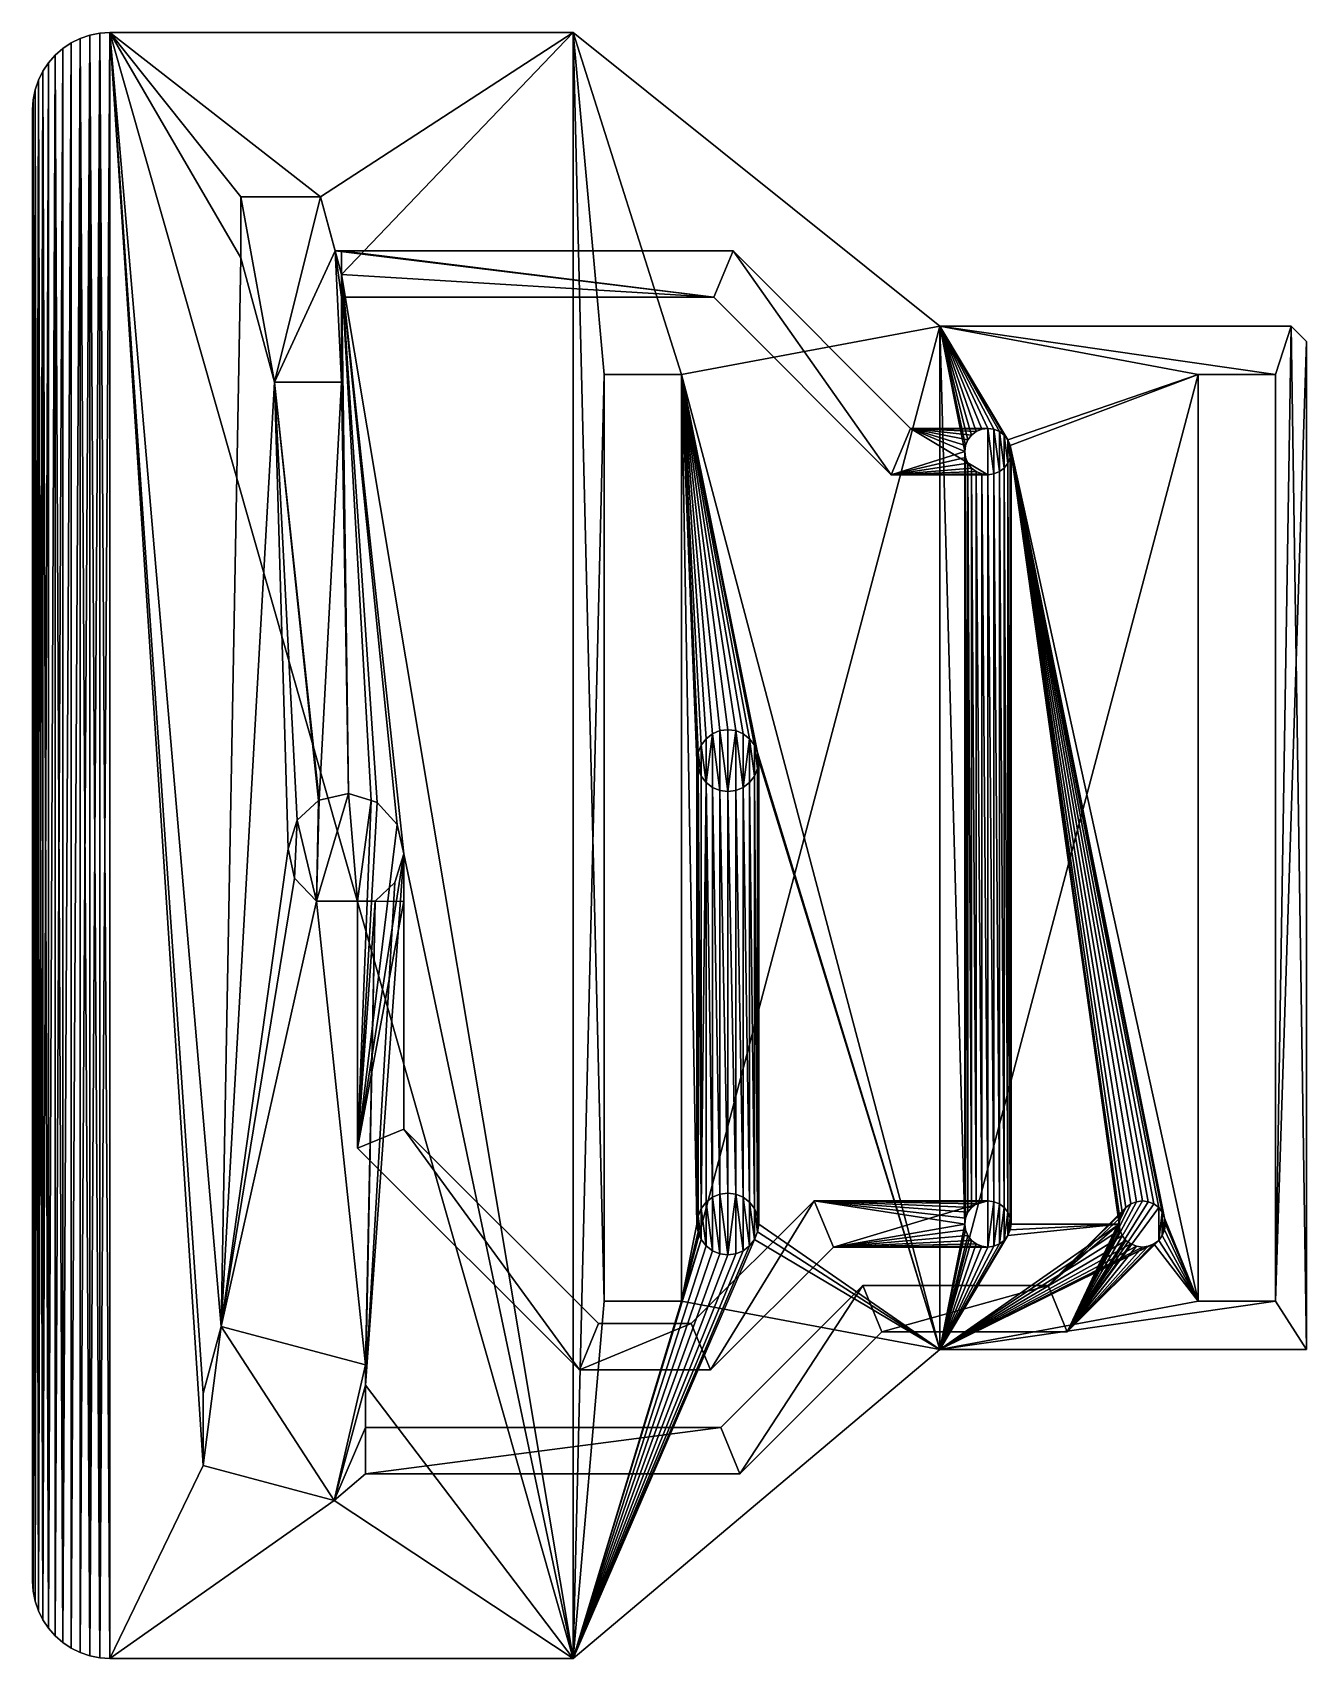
# Model space of a CAD drawing. Extents: x -35 to 47, y -20 to 85.
import ezdxf

# ---------------------------------------------------------------- set-up
doc = ezdxf.new("R2010")
doc.units = 0
doc.header["$MEASUREMENT"] = 0
doc.layers.add('STL2DXF', color=7, linetype='Continuous')

msp = doc.modelspace()

# ---------------------------------------------------------------- linework, layer by layer
at = {"layer": 'STL2DXF'}
for points in [[(-33.04, 84.22), (-33.54, 83.79, 5), (-33.04, 84.22, 5)], [(-33.54, 83.79, 5), (-33.04, 84.22), (-33.54, 83.79)], [(-33.04, -18.97, 5), (-33.04, 84.22, 5), (-33.54, 83.79, 5)], [(-33.04, 84.22), (-33.04, -18.97), (-33.54, -18.54)], [(-33.04, 84.22), (-33.54, -18.54), (-33.54, 83.79)], [(-32.5, 84.58), (-33.04, 84.22, 5), (-32.5, 84.58, 5)], [(-33.04, 84.22, 5), (-32.5, 84.58), (-33.04, 84.22)], [(-32.5, -19.33, 5), (-32.5, 84.58, 5), (-33.04, -18.97, 5)], [(-33.04, -18.97, 5), (-32.5, 84.58, 5), (-33.04, 84.22, 5)], [(-32.5, 84.58), (-32.5, -19.33), (-33.04, -18.97)], [(-32.5, 84.58), (-33.04, -18.97), (-33.04, 84.22)], [(-31.91, 84.87), (-32.5, 84.58, 5), (-31.91, 84.87, 5)], [(-32.5, 84.58, 5), (-31.91, 84.87), (-32.5, 84.58)], [(-31.91, -19.62, 5), (-31.91, 84.87, 5), (-32.5, -19.33, 5)], [(-32.5, -19.33, 5), (-31.91, 84.87, 5), (-32.5, 84.58, 5)], [(-31.91, 84.87), (-31.91, -19.62), (-32.5, -19.33)], [(-31.91, 84.87), (-32.5, -19.33), (-32.5, 84.58)], [(-31.29, 85.08), (-31.91, 84.87, 5), (-31.29, 85.08, 5)], [(-31.91, 84.87, 5), (-31.29, 85.08), (-31.91, 84.87)], [(-31.29, -19.83, 5), (-31.29, 85.08, 5), (-31.91, 84.87, 5)], [(-31.29, 85.08), (-31.29, -19.83), (-31.91, -19.62)], [(-31.29, 85.08), (-31.91, -19.62), (-31.91, 84.87)], [(-31.29, -19.83, 5), (-31.91, 84.87, 5), (-31.91, -19.62, 5)], [(-30.65, 85.21), (-31.29, 85.08, 5), (-30.65, 85.21, 5)], [(-31.29, 85.08, 5), (-30.65, 85.21), (-31.29, 85.08)], [(-30.65, -19.96, 5), (-30.65, 85.21, 5), (-31.29, 85.08, 5)], [(-30.65, 85.21), (-30.65, -19.96), (-31.29, -19.83)], [(-30.65, 85.21), (-31.29, -19.83), (-31.29, 85.08)], [(-30.65, -19.96, 5), (-31.29, 85.08, 5), (-31.29, -19.83, 5)], [(-30, 85.25), (-30.65, 85.21, 5), (-30, 85.25, 5)], [(-30.65, 85.21, 5), (-30, 85.25), (-30.65, 85.21)], [(-30, -20, 5), (-30, 85.25, 5), (-30.65, 85.21, 5)], [(-30, 85.25), (-30, -20), (-30.65, -19.96)], [(-30, 85.25), (-30.65, -19.96), (-30.65, 85.21)], [(-30, -20, 5), (-30.65, 85.21, 5), (-30.65, -19.96, 5)], [(-16.36, 74.61, 5), (0, 85.25, 5), (-30, 85.25, 5)], [(-16.36, 74.61, 5), (-30, 85.25, 5), (-21.51, 74.61, 5)], [(-21.51, 74.61, 5), (-30, 85.25, 5), (-21.51, 70.66, 5)], [(-21.51, 70.66, 5), (-30, 85.25, 5), (-22.8, 1.5, 5)], [(-22.8, 1.5, 5), (-30, 85.25, 5), (-23.96, -2.85, 5)], [(-23.96, -2.85, 5), (-30, 85.25, 5), (-23.96, -7.51, 5)], [(-30, -20, 5), (-23.96, -7.51, 5), (-30, 85.25, 5)], [(0, 85.25, 5), (-30, 85.25), (-30, 85.25, 5)], [(-30, 85.25), (0, 85.25, 5), (0, 85.25)], [(0, 85.25), (0, -20), (-30, 85.25)], [(-30, 85.25), (0, -20), (-30, -20)], [(-15.01, 69.59, 5), (0, 85.25, 5), (-16.36, 74.61, 5)], [(0, -20, 5), (0, 85.25, 5), (-15.01, 69.59, 5)], [(23.73, 66.25, 5), (0, 85.25), (0, 85.25, 5)], [(0, 85.25), (23.73, 66.25, 5), (23.73, 66.25)], [(0, -20, 5), (2, 3.12, 5), (0, 85.25, 5)], [(7, 63.12, 5), (23.73, 66.25, 5), (0, 85.25, 5)], [(7, 63.12, 5), (0, 85.25, 5), (2, 63.12, 5)], [(2, 63.12, 5), (0, 85.25, 5), (2, 3.12, 5)], [(2, 63.12), (0, -20), (0, 85.25)], [(23.73, 66.25), (7, 63.12), (0, 85.25)], [(0, 85.25), (7, 63.12), (2, 63.12)], [(-33.97, 83.29, 5), (-34.33, 82.75), (-34.33, 82.75, 5)], [(-34.33, 82.75), (-33.97, 83.29, 5), (-33.97, 83.29)], [(-33.97, -18.04, 5), (-33.97, 83.29, 5), (-34.33, 82.75, 5)], [(-33.97, 83.29), (-33.97, -18.04), (-34.33, -17.5)], [(-33.97, 83.29), (-34.33, -17.5), (-34.33, 82.75)], [(-33.54, 83.79, 5), (-33.97, 83.29), (-33.97, 83.29, 5)], [(-33.97, 83.29), (-33.54, 83.79, 5), (-33.54, 83.79)], [(-33.54, -18.54, 5), (-33.54, 83.79, 5), (-33.97, -18.04, 5)], [(-33.97, -18.04, 5), (-33.54, 83.79, 5), (-33.97, 83.29, 5)], [(-33.54, 83.79), (-33.54, -18.54), (-33.97, -18.04)], [(-33.54, 83.79), (-33.97, -18.04), (-33.97, 83.29)], [(-33.04, -18.97, 5), (-33.54, 83.79, 5), (-33.54, -18.54, 5)], [(-34.62, 82.16, 5), (-34.83, 81.54), (-34.83, 81.54, 5)], [(-34.83, 81.54), (-34.62, 82.16, 5), (-34.62, 82.16)], [(-34.62, -16.91, 5), (-34.62, 82.16, 5), (-34.83, 81.54, 5)], [(-34.62, 82.16), (-34.62, -16.91), (-34.83, -16.29)], [(-34.62, 82.16), (-34.83, -16.29), (-34.83, 81.54)], [(-34.33, 82.75, 5), (-34.62, 82.16), (-34.62, 82.16, 5)], [(-34.62, 82.16), (-34.33, 82.75, 5), (-34.33, 82.75)], [(-34.33, -17.5, 5), (-34.33, 82.75, 5), (-34.62, 82.16, 5)], [(-34.33, 82.75), (-34.33, -17.5), (-34.62, -16.91)], [(-34.33, 82.75), (-34.62, -16.91), (-34.62, 82.16)], [(-34.33, -17.5, 5), (-34.62, 82.16, 5), (-34.62, -16.91, 5)], [(-33.97, -18.04, 5), (-34.33, 82.75, 5), (-34.33, -17.5, 5)], [(-34.83, 81.54, 5), (-34.96, 80.9), (-34.96, 80.9, 5)], [(-34.96, 80.9), (-34.83, 81.54, 5), (-34.83, 81.54)], [(-34.83, -16.29, 5), (-34.83, 81.54, 5), (-34.96, 80.9, 5)], [(-34.83, 81.54), (-34.83, -16.29), (-34.96, -15.65)], [(-34.83, 81.54), (-34.96, -15.65), (-34.96, 80.9)], [(-34.62, -16.91, 5), (-34.83, 81.54, 5), (-34.83, -16.29, 5)], [(-34.96, 80.9, 5), (-35, 80.25), (-35, 80.25, 5)], [(-35, 80.25), (-34.96, 80.9, 5), (-34.96, 80.9)], [(-34.96, -15.65, 5), (-34.96, 80.9, 5), (-35, -15, 5)], [(-35, -15, 5), (-34.96, 80.9, 5), (-35, 80.25, 5)], [(-34.96, 80.9), (-34.96, -15.65), (-35, -15)], [(-34.96, 80.9), (-35, -15), (-35, 80.25)], [(-35, 80.25, 5), (-35, -15), (-35, -15, 5)], [(-35, -15), (-35, 80.25, 5), (-35, 80.25)], [(-34.83, -16.29, 5), (-34.96, 80.9, 5), (-34.96, -15.65, 5)], [(-21.51, 74.61, 1), (-16.36, 74.61, 5), (-21.51, 74.61, 5)], [(-16.36, 74.61, 5), (-21.51, 74.61, 1), (-16.36, 74.61, 1)], [(-19.35, 62.61, 1), (-16.36, 74.61, 1), (-21.51, 74.61, 1)], [(-19.35, 62.61, 1), (-21.51, 74.61, 1), (-21.51, 70.66, 1)], [(-21.51, 74.61, 1), (-21.51, 70.66, 5), (-21.51, 70.66, 1)], [(-21.51, 70.66, 5), (-21.51, 74.61, 1), (-21.51, 74.61, 5)], [(-19.35, 62.61, 1), (-15.42, 71.11, 1), (-16.36, 74.61, 1)], [(-16.36, 74.61, 5), (-15.01, 69.59, 4), (-15.01, 69.59, 5)], [(-15.01, 69.59, 4), (-16.36, 74.61, 5), (-15.42, 71.11, 4)], [(-15.42, 71.11, 4), (-16.36, 74.61, 5), (-15.42, 71.11, 1)], [(-15.42, 71.11, 1), (-16.36, 74.61, 5), (-16.36, 74.61, 1)], [(-22.8, 1.5, 5), (-19.35, 62.61, 5), (-21.51, 70.66, 5)], [(-21.51, 70.66, 1), (-19.35, 62.61, 5), (-19.35, 62.61, 1)], [(-19.35, 62.61, 5), (-21.51, 70.66, 1), (-21.51, 70.66, 5)], [(-15.01, 62.61, 1), (-15.42, 71.11, 1), (-19.35, 62.61, 1)], [(-15.01, 71.11, 4), (-15.01, 69.59, 4), (-15.42, 71.11, 4)], [(9.1, 68.11, 1), (10.34, 71.11, 1), (-15.42, 71.11, 1)], [(9.1, 68.11, 1), (-15.42, 71.11, 1), (-15.01, 68.11, 1)], [(-15.01, 68.11, 1), (-15.42, 71.11, 1), (-15.01, 62.61, 1)], [(-15.42, 71.11, 4), (10.34, 71.11, 4), (-15.01, 71.11, 4)], [(10.34, 71.11, 4), (-15.42, 71.11, 4), (10.34, 71.11, 1)], [(10.34, 71.11, 1), (-15.42, 71.11, 4), (-15.42, 71.11, 1)], [(10.34, 71.11, 4), (9.1, 68.11, 4), (-15.01, 71.11, 4)], [(-15.01, 71.11, 4), (9.1, 68.11, 4), (-15.01, 69.59, 4)], [(10.34, 71.11, 4), (20.58, 56.62, 4), (9.1, 68.11, 4)], [(20.58, 56.62, 1), (10.34, 71.11, 1), (9.1, 68.11, 1)], [(10.34, 71.11, 4), (21.83, 59.62, 1), (21.83, 59.62, 4)], [(21.83, 59.62, 1), (10.34, 71.11, 4), (10.34, 71.11, 1)], [(21.83, 59.62, 4), (20.58, 56.62, 4), (10.34, 71.11, 4)], [(20.58, 56.62, 1), (21.83, 59.62, 1), (10.34, 71.11, 1)], [(-15.01, 69.59, 5), (-15.01, 62.61, 1), (-15.01, 62.61, 5)], [(-15.01, 62.61, 1), (-15.01, 69.59, 5), (-15.01, 68.11, 4)], [(-15.01, 68.11, 4), (-15.01, 69.59, 5), (-15.01, 69.59, 4)], [(-15.01, 62.61, 5), (-14.55, 35.99, 5), (-15.01, 69.59, 5)], [(0, -20, 5), (-15.01, 69.59, 5), (-10.96, 32.08, 5)], [(-10.96, 32.08, 5), (-15.01, 69.59, 5), (-11.39, 33.98, 5)], [(-11.39, 33.98, 5), (-15.01, 69.59, 5), (-12.7, 35.41, 5)], [(-12.7, 35.41, 5), (-15.01, 69.59, 5), (-13.09, 35.53, 5)], [(-13.09, 35.53, 5), (-15.01, 69.59, 5), (-14.55, 35.99, 5)], [(-15.01, 68.11, 4), (-15.01, 69.59, 4), (9.1, 68.11, 4)], [(-15.01, 68.11, 1), (-15.01, 62.61, 1), (-15.01, 68.11, 4)], [(9.1, 68.11, 1), (-15.01, 68.11, 4), (9.1, 68.11, 4)], [(-15.01, 68.11, 4), (9.1, 68.11, 1), (-15.01, 68.11, 1)], [(9.1, 68.11, 1), (20.58, 56.62, 4), (20.58, 56.62, 1)], [(20.58, 56.62, 4), (9.1, 68.11, 1), (9.1, 68.11, 4)], [(23.73, 0, 5), (23.73, 66.25, 5), (7, 63.12, 5)], [(23.73, 66.25), (23.73, 0), (7, 3.12)], [(7, 63.12), (23.73, 66.25), (7, 3.12)], [(46.45, 66.25), (23.73, 66.25, 5), (46.45, 66.25, 5)], [(23.73, 66.25, 5), (46.45, 66.25), (23.73, 66.25)], [(23.73, 0, 5), (25.33, 8.12, 5), (23.73, 66.25, 5)], [(45.45, 63.12, 5), (46.45, 66.25, 5), (23.73, 66.25, 5)], [(45.45, 63.12, 5), (23.73, 66.25, 5), (40.45, 63.12, 5)], [(40.45, 63.12, 5), (23.73, 66.25, 5), (28.12, 58.88, 5)], [(28.12, 58.88, 5), (23.73, 66.25, 5), (27.89, 59.19, 5)], [(27.89, 59.19, 5), (23.73, 66.25, 5), (27.58, 59.42, 5)], [(27.58, 59.42, 5), (23.73, 66.25, 5), (27.21, 59.57, 5)], [(27.21, 59.57, 5), (23.73, 66.25, 5), (26.83, 59.62, 5)], [(26.83, 59.62, 5), (23.73, 66.25, 5), (26.44, 59.57, 5)], [(26.44, 59.57, 5), (23.73, 66.25, 5), (26.08, 59.42, 5)], [(26.08, 59.42, 5), (23.73, 66.25, 5), (25.76, 59.19, 5)], [(25.76, 59.19, 5), (23.73, 66.25, 5), (25.53, 58.88, 5)], [(25.53, 58.88, 5), (23.73, 66.25, 5), (25.38, 58.51, 5)], [(25.38, 58.51, 5), (23.73, 66.25, 5), (25.33, 58.12, 5)], [(25.33, 58.12, 5), (23.73, 66.25, 5), (25.33, 8.12, 5)], [(46.45, 66.25), (45.45, 63.12), (23.73, 66.25)], [(23.73, 66.25), (45.45, 63.12), (40.45, 63.12)], [(23.73, 66.25), (40.45, 63.12), (23.73, 0)], [(47.45, 0, 5), (46.45, 66.25, 5), (45.45, 3.12, 5)], [(46.45, 66.25, 5), (45.45, 63.12, 5), (45.45, 3.12, 5)], [(45.45, 63.12), (46.45, 66.25), (45.45, 3.12)], [(47.45, 65.25), (45.45, 3.12), (46.45, 66.25)], [(47.45, 65.25), (46.45, 66.25, 5), (47.45, 65.25, 5)], [(46.45, 66.25, 5), (47.45, 65.25), (46.45, 66.25)], [(46.45, 66.25, 5), (47.45, 0, 5), (47.45, 65.25, 5)], [(47.45, 0), (45.45, 3.12), (47.45, 65.25)], [(47.45, 65.25), (47.45, 0, 5), (47.45, 0)], [(47.45, 0, 5), (47.45, 65.25), (47.45, 65.25, 5)], [(-22.8, 1.5, 5), (-18.46, 32.41, 5), (-19.35, 62.61, 5)], [(-16.45, 35.57, 5), (-15.01, 62.61, 5), (-19.35, 62.61, 5)], [(-16.45, 35.57, 5), (-19.35, 62.61, 5), (-16.5, 35.53, 5)], [(-16.5, 35.53, 5), (-19.35, 62.61, 5), (-17.88, 34.26, 5)], [(-17.88, 34.26, 5), (-19.35, 62.61, 5), (-18.46, 32.41, 5)], [(-15.01, 62.61, 1), (-19.35, 62.61, 5), (-15.01, 62.61, 5)], [(-19.35, 62.61, 5), (-15.01, 62.61, 1), (-19.35, 62.61, 1)], [(-14.55, 35.99, 5), (-15.01, 62.61, 5), (-16.45, 35.57, 5)], [(2, 3.12), (0, -20), (2, 63.12)], [(2, 3.12), (2, 63.12, 5), (2, 3.12, 5)], [(2, 63.12, 5), (2, 3.12), (2, 63.12)], [(2, 63.12), (7, 63.12, 5), (2, 63.12, 5)], [(7, 63.12, 5), (2, 63.12), (7, 63.12)], [(7, 63.12, 5), (7, 3.12), (7, 3.12, 5)], [(7, 3.12), (7, 63.12, 5), (7, 63.12)], [(7, 3.12, 5), (8, 8.12, 5), (7, 63.12, 5)], [(23.73, 0, 5), (7, 63.12, 5), (11.93, 38.64, 5)], [(11.93, 38.64, 5), (7, 63.12, 5), (11.73, 39.12, 5)], [(11.73, 39.12, 5), (7, 63.12, 5), (11.41, 39.54, 5)], [(11.41, 39.54, 5), (7, 63.12, 5), (11, 39.86, 5)], [(11, 39.86, 5), (7, 63.12, 5), (10.52, 40.06, 5)], [(10.52, 40.06, 5), (7, 63.12, 5), (10, 40.12, 5)], [(10, 40.12, 5), (7, 63.12, 5), (9.48, 40.06, 5)], [(9.48, 40.06, 5), (7, 63.12, 5), (9, 39.86, 5)], [(9, 39.86, 5), (7, 63.12, 5), (8.59, 39.54, 5)], [(8.59, 39.54, 5), (7, 63.12, 5), (8.27, 39.12, 5)], [(8.27, 39.12, 5), (7, 63.12, 5), (8.07, 38.64, 5)], [(8.07, 38.64, 5), (7, 63.12, 5), (8, 38.12, 5)], [(8, 38.12, 5), (7, 63.12, 5), (8, 8.12, 5)], [(40.45, 3.12), (23.73, 0), (40.45, 63.12)], [(40.45, 63.12, 5), (28.12, 58.88, 5), (28.27, 58.51, 5)], [(40.45, 63.12, 5), (28.27, 58.51, 5), (40.45, 3.12, 5)], [(40.45, 3.12), (40.45, 63.12, 5), (40.45, 3.12, 5)], [(40.45, 63.12, 5), (40.45, 3.12), (40.45, 63.12)], [(40.45, 63.12), (45.45, 63.12, 5), (40.45, 63.12, 5)], [(45.45, 63.12, 5), (40.45, 63.12), (45.45, 63.12)], [(45.45, 63.12, 5), (45.45, 3.12), (45.45, 3.12, 5)], [(45.45, 3.12), (45.45, 63.12, 5), (45.45, 63.12)], [(25.33, 58.12, 4), (20.58, 56.62, 4), (21.83, 59.62, 4)], [(26.83, 56.62, 1), (21.83, 59.62, 1), (20.58, 56.62, 1)], [(21.83, 59.62, 4), (26.83, 59.62, 1), (26.83, 59.62, 4)], [(26.83, 59.62, 1), (21.83, 59.62, 4), (21.83, 59.62, 1)], [(26.44, 59.57, 4), (21.83, 59.62, 4), (26.83, 59.62, 4)], [(21.83, 59.62, 4), (26.44, 59.57, 4), (26.08, 59.42, 4)], [(21.83, 59.62, 4), (26.08, 59.42, 4), (25.76, 59.19, 4)], [(21.83, 59.62, 4), (25.76, 59.19, 4), (25.53, 58.88, 4)], [(21.83, 59.62, 4), (25.53, 58.88, 4), (25.38, 58.51, 4)], [(21.83, 59.62, 4), (25.38, 58.51, 4), (25.33, 58.12, 4)], [(26.83, 56.62, 1), (26.83, 59.62, 1), (21.83, 59.62, 1)], [(25.76, 59.19, 4), (25.53, 58.88, 5), (25.53, 58.88, 4)], [(25.53, 58.88, 5), (25.76, 59.19, 4), (25.76, 59.19, 5)], [(25.76, 59.19, 4), (26.08, 59.42, 5), (25.76, 59.19, 5)], [(26.08, 59.42, 5), (25.76, 59.19, 4), (26.08, 59.42, 4)], [(26.08, 59.42, 4), (26.44, 59.57, 5), (26.08, 59.42, 5)], [(26.44, 59.57, 5), (26.08, 59.42, 4), (26.44, 59.57, 4)], [(26.44, 59.57, 4), (26.83, 59.62, 5), (26.44, 59.57, 5)], [(26.83, 59.62, 5), (26.44, 59.57, 4), (26.83, 59.62, 4)], [(26.83, 59.62, 4), (27.21, 59.57, 5), (26.83, 59.62, 5)], [(27.21, 59.57, 5), (26.83, 59.62, 4), (27.21, 59.57, 1)], [(27.21, 59.57, 1), (26.83, 59.62, 4), (26.83, 59.62, 1)], [(27.21, 56.68, 1), (27.21, 59.57, 1), (26.83, 59.62, 1)], [(27.21, 56.68, 1), (26.83, 59.62, 1), (26.83, 56.62, 1)], [(27.21, 59.57, 1), (27.58, 59.42, 5), (27.21, 59.57, 5)], [(27.58, 59.42, 5), (27.21, 59.57, 1), (27.58, 59.42, 1)], [(27.58, 56.83, 1), (27.58, 59.42, 1), (27.21, 59.57, 1)], [(27.58, 56.83, 1), (27.21, 59.57, 1), (27.21, 56.68, 1)], [(27.58, 59.42, 1), (27.89, 59.19, 5), (27.58, 59.42, 5)], [(27.89, 59.19, 5), (27.58, 59.42, 1), (27.89, 59.19, 1)], [(27.89, 57.06, 1), (27.89, 59.19, 1), (27.58, 59.42, 1)], [(27.89, 57.06, 1), (27.58, 59.42, 1), (27.58, 56.83, 1)], [(27.89, 59.19, 5), (28.12, 58.88, 1), (28.12, 58.88, 5)], [(28.12, 58.88, 1), (27.89, 59.19, 5), (27.89, 59.19, 1)], [(28.12, 57.38, 1), (28.12, 58.88, 1), (27.89, 59.19, 1)], [(28.12, 57.38, 1), (27.89, 59.19, 1), (27.89, 57.06, 1)], [(25.38, 57.74, 4), (20.58, 56.62, 4), (25.33, 58.12, 4)], [(25.38, 58.51, 4), (25.33, 58.12, 5), (25.33, 58.12, 4)], [(25.33, 58.12, 5), (25.38, 58.51, 4), (25.38, 58.51, 5)], [(25.33, 58.12, 4), (25.38, 57.74, 5), (25.38, 57.74, 4)], [(25.38, 57.74, 5), (25.33, 58.12, 4), (25.33, 58.12, 5)], [(25.38, 8.51, 5), (25.38, 57.74, 5), (25.33, 58.12, 5)], [(25.38, 8.51, 5), (25.33, 58.12, 5), (25.33, 8.12, 5)], [(25.53, 58.88, 4), (25.38, 58.51, 5), (25.38, 58.51, 4)], [(25.38, 58.51, 5), (25.53, 58.88, 4), (25.53, 58.88, 5)], [(28.12, 58.88, 5), (28.27, 58.51, 1), (28.27, 58.51, 5)], [(28.27, 58.51, 1), (28.12, 58.88, 5), (28.12, 58.88, 1)], [(28.27, 57.74, 1), (28.27, 58.51, 1), (28.12, 58.88, 1)], [(28.27, 57.74, 1), (28.12, 58.88, 1), (28.12, 57.38, 1)], [(28.27, 58.51, 5), (28.33, 58.12, 1), (28.33, 58.12, 5)], [(28.33, 58.12, 1), (28.27, 58.51, 5), (28.27, 58.51, 1)], [(40.45, 3.12, 5), (28.27, 58.51, 5), (38.27, 8.51, 5)], [(38.27, 8.51, 5), (28.27, 58.51, 5), (38.12, 8.88, 5)], [(38.12, 8.88, 5), (28.27, 58.51, 5), (37.89, 9.19, 5)], [(37.89, 9.19, 5), (28.27, 58.51, 5), (37.58, 9.42, 5)], [(37.58, 9.42, 5), (28.27, 58.51, 5), (37.21, 9.57, 5)], [(37.21, 9.57, 5), (28.27, 58.51, 5), (36.83, 9.62, 5)], [(36.83, 9.62, 5), (28.27, 58.51, 5), (36.44, 9.57, 5)], [(36.44, 9.57, 5), (28.27, 58.51, 5), (36.08, 9.42, 5)], [(36.08, 9.42, 5), (28.27, 58.51, 5), (35.76, 9.19, 5)], [(35.76, 9.19, 5), (28.27, 58.51, 5), (35.53, 8.88, 5)], [(35.53, 8.88, 5), (28.27, 58.51, 5), (35.38, 8.51, 5)], [(35.38, 8.51, 5), (28.27, 58.51, 5), (35.33, 8.12, 5)], [(35.33, 8.12, 5), (28.27, 58.51, 5), (28.33, 58.12, 5)], [(28.27, 58.51, 1), (28.27, 57.74, 1), (28.33, 58.12, 1)], [(28.33, 58.12, 5), (28.27, 57.74, 1), (28.27, 57.74, 5)], [(28.27, 57.74, 1), (28.33, 58.12, 5), (28.33, 58.12, 1)], [(28.27, 57.74, 5), (28.33, 8.12, 5), (28.33, 58.12, 5)], [(28.33, 8.12, 5), (35.33, 8.12, 5), (28.33, 58.12, 5)], [(25.53, 57.38, 4), (20.58, 56.62, 4), (25.38, 57.74, 4)], [(25.76, 57.06, 4), (20.58, 56.62, 4), (25.53, 57.38, 4)], [(26.08, 56.83, 4), (20.58, 56.62, 4), (25.76, 57.06, 4)], [(25.38, 57.74, 4), (25.53, 57.38, 5), (25.53, 57.38, 4)], [(25.53, 57.38, 5), (25.38, 57.74, 4), (25.38, 57.74, 5)], [(25.53, 8.88, 5), (25.53, 57.38, 5), (25.38, 57.74, 5)], [(25.53, 8.88, 5), (25.38, 57.74, 5), (25.38, 8.51, 5)], [(25.53, 57.38, 4), (25.76, 57.06, 5), (25.76, 57.06, 4)], [(25.76, 57.06, 5), (25.53, 57.38, 4), (25.53, 57.38, 5)], [(25.76, 9.19, 5), (25.76, 57.06, 5), (25.53, 57.38, 5)], [(25.76, 9.19, 5), (25.53, 57.38, 5), (25.53, 8.88, 5)], [(26.08, 56.83, 4), (25.76, 57.06, 5), (26.08, 56.83, 5)], [(25.76, 57.06, 5), (26.08, 56.83, 4), (25.76, 57.06, 4)], [(26.08, 9.42, 5), (26.08, 56.83, 5), (25.76, 57.06, 5)], [(26.08, 9.42, 5), (25.76, 57.06, 5), (25.76, 9.19, 5)], [(27.89, 57.06, 1), (27.58, 56.83, 5), (27.89, 57.06, 5)], [(27.58, 56.83, 5), (27.89, 57.06, 1), (27.58, 56.83, 1)], [(27.89, 9.19, 5), (27.89, 57.06, 5), (27.58, 56.83, 5)], [(28.12, 57.38, 5), (27.89, 57.06, 1), (27.89, 57.06, 5)], [(27.89, 57.06, 1), (28.12, 57.38, 5), (28.12, 57.38, 1)], [(28.12, 8.88, 5), (28.12, 57.38, 5), (27.89, 57.06, 5)], [(28.12, 8.88, 5), (27.89, 57.06, 5), (27.89, 9.19, 5)], [(28.27, 57.74, 5), (28.12, 57.38, 1), (28.12, 57.38, 5)], [(28.12, 57.38, 1), (28.27, 57.74, 5), (28.27, 57.74, 1)], [(28.27, 8.51, 5), (28.27, 57.74, 5), (28.12, 57.38, 5)], [(28.27, 8.51, 5), (28.12, 57.38, 5), (28.12, 8.88, 5)], [(28.33, 8.12, 5), (28.27, 57.74, 5), (28.27, 8.51, 5)], [(26.44, 56.68, 4), (20.58, 56.62, 4), (26.08, 56.83, 4)], [(20.58, 56.62, 4), (26.44, 56.68, 4), (26.83, 56.62, 4)], [(26.83, 56.62, 1), (20.58, 56.62, 4), (26.83, 56.62, 4)], [(20.58, 56.62, 4), (26.83, 56.62, 1), (20.58, 56.62, 1)], [(26.44, 56.68, 4), (26.08, 56.83, 5), (26.44, 56.68, 5)], [(26.08, 56.83, 5), (26.44, 56.68, 4), (26.08, 56.83, 4)], [(26.44, 9.57, 5), (26.44, 56.68, 5), (26.08, 56.83, 5)], [(26.44, 9.57, 5), (26.08, 56.83, 5), (26.08, 9.42, 5)], [(26.83, 56.62, 4), (26.44, 56.68, 5), (26.83, 56.62, 5)], [(26.44, 56.68, 5), (26.83, 56.62, 4), (26.44, 56.68, 4)], [(26.83, 9.62, 5), (26.83, 56.62, 5), (26.44, 56.68, 5)], [(26.83, 9.62, 5), (26.44, 56.68, 5), (26.44, 9.57, 5)], [(27.21, 56.68, 1), (26.83, 56.62, 5), (27.21, 56.68, 5)], [(26.83, 56.62, 5), (27.21, 56.68, 1), (26.83, 56.62, 4)], [(26.83, 56.62, 4), (27.21, 56.68, 1), (26.83, 56.62, 1)], [(27.21, 9.57, 5), (27.21, 56.68, 5), (26.83, 56.62, 5)], [(27.21, 9.57, 5), (26.83, 56.62, 5), (26.83, 9.62, 5)], [(27.58, 56.83, 1), (27.21, 56.68, 5), (27.58, 56.83, 5)], [(27.21, 56.68, 5), (27.58, 56.83, 1), (27.21, 56.68, 1)], [(27.58, 9.42, 5), (27.58, 56.83, 5), (27.21, 56.68, 5)], [(27.58, 9.42, 5), (27.21, 56.68, 5), (27.21, 9.57, 5)], [(27.89, 9.19, 5), (27.58, 56.83, 5), (27.58, 9.42, 5)], [(9.48, 36.19, 3), (9.48, 40.06, 3), (9, 39.86, 3)], [(9, 39.86, 3), (9.48, 40.06, 5), (9, 39.86, 5)], [(9.48, 40.06, 5), (9, 39.86, 3), (9.48, 40.06, 3)], [(10, 36.12, 3), (10, 40.12, 3), (9.48, 40.06, 3)], [(9.48, 40.06, 3), (10, 40.12, 5), (9.48, 40.06, 5)], [(10, 40.12, 5), (9.48, 40.06, 3), (10, 40.12, 3)], [(10, 36.12, 3), (9.48, 40.06, 3), (9.48, 36.19, 3)], [(10, 36.12, 3), (10.52, 40.06, 3), (10, 40.12, 3)], [(10, 40.12, 3), (10.52, 40.06, 5), (10, 40.12, 5)], [(10.52, 40.06, 5), (10, 40.12, 3), (10.52, 40.06, 3)], [(10.52, 36.19, 3), (10.52, 40.06, 3), (10, 36.12, 3)], [(11, 36.39, 3), (11, 39.86, 3), (10.52, 40.06, 3)], [(11, 36.39, 3), (10.52, 40.06, 3), (10.52, 36.19, 3)], [(10.52, 40.06, 3), (11, 39.86, 5), (10.52, 40.06, 5)], [(11, 39.86, 5), (10.52, 40.06, 3), (11, 39.86, 3)], [(8.27, 37.12, 3), (8.27, 39.12, 3), (8.07, 38.64, 3)], [(8.27, 39.12, 3), (8.07, 38.64, 5), (8.07, 38.64, 3)], [(8.07, 38.64, 5), (8.27, 39.12, 3), (8.27, 39.12, 5)], [(8.59, 36.71, 3), (8.59, 39.54, 3), (8.27, 39.12, 3)], [(8.59, 39.54, 3), (8.27, 39.12, 5), (8.27, 39.12, 3)], [(8.27, 39.12, 5), (8.59, 39.54, 3), (8.59, 39.54, 5)], [(8.59, 36.71, 3), (8.27, 39.12, 3), (8.27, 37.12, 3)], [(9, 36.39, 3), (9, 39.86, 3), (8.59, 36.71, 3)], [(8.59, 36.71, 3), (9, 39.86, 3), (8.59, 39.54, 3)], [(8.59, 39.54, 3), (9, 39.86, 5), (8.59, 39.54, 5)], [(9, 39.86, 5), (8.59, 39.54, 3), (9, 39.86, 3)], [(9.48, 36.19, 3), (9, 39.86, 3), (9, 36.39, 3)], [(11, 36.39, 3), (11.41, 39.54, 3), (11, 39.86, 3)], [(11, 39.86, 3), (11.41, 39.54, 5), (11, 39.86, 5)], [(11.41, 39.54, 5), (11, 39.86, 3), (11.41, 39.54, 3)], [(11.41, 36.71, 3), (11.41, 39.54, 3), (11, 36.39, 3)], [(11.73, 37.12, 3), (11.73, 39.12, 3), (11.41, 39.54, 3)], [(11.73, 37.12, 3), (11.41, 39.54, 3), (11.41, 36.71, 3)], [(11.41, 39.54, 5), (11.73, 39.12, 3), (11.73, 39.12, 5)], [(11.73, 39.12, 3), (11.41, 39.54, 5), (11.41, 39.54, 3)], [(11.93, 37.61, 3), (11.93, 38.64, 3), (11.73, 39.12, 3)], [(11.93, 37.61, 3), (11.73, 39.12, 3), (11.73, 37.12, 3)], [(11.73, 39.12, 5), (11.93, 38.64, 3), (11.93, 38.64, 5)], [(11.93, 38.64, 3), (11.73, 39.12, 5), (11.73, 39.12, 3)], [(8.07, 37.61, 3), (8.07, 38.64, 3), (8, 38.12, 3)], [(8.07, 38.64, 3), (8, 38.12, 5), (8, 38.12, 3)], [(8, 38.12, 5), (8.07, 38.64, 3), (8.07, 38.64, 5)], [(8, 38.12, 3), (8.07, 37.61, 5), (8.07, 37.61, 3)], [(8.07, 37.61, 5), (8, 38.12, 3), (8, 38.12, 5)], [(8.07, 8.64, 5), (8.07, 37.61, 5), (8, 38.12, 5)], [(8.07, 8.64, 5), (8, 38.12, 5), (8, 8.12, 5)], [(8.27, 37.12, 3), (8.07, 38.64, 3), (8.07, 37.61, 3)], [(11.93, 38.64, 3), (11.93, 37.61, 3), (12, 38.12, 3)], [(11.93, 38.64, 5), (12, 38.12, 3), (12, 38.12, 5)], [(12, 38.12, 3), (11.93, 38.64, 5), (11.93, 38.64, 3)], [(23.73, 0, 5), (11.93, 38.64, 5), (12, 38.12, 5)], [(12, 38.12, 5), (11.93, 37.61, 3), (11.93, 37.61, 5)], [(11.93, 37.61, 3), (12, 38.12, 5), (12, 38.12, 3)], [(11.93, 37.61, 5), (12, 8.12, 5), (12, 38.12, 5)], [(12, 8.12, 5), (23.73, 0, 5), (12, 38.12, 5)], [(8.07, 37.61, 3), (8.27, 37.12, 5), (8.27, 37.12, 3)], [(8.27, 37.12, 5), (8.07, 37.61, 3), (8.07, 37.61, 5)], [(8.27, 9.12, 5), (8.27, 37.12, 5), (8.07, 37.61, 5)], [(8.27, 9.12, 5), (8.07, 37.61, 5), (8.07, 8.64, 5)], [(8.27, 37.12, 3), (8.59, 36.71, 5), (8.59, 36.71, 3)], [(8.59, 36.71, 5), (8.27, 37.12, 3), (8.27, 37.12, 5)], [(8.27, 9.12, 5), (8.59, 36.71, 5), (8.27, 37.12, 5)], [(11.73, 37.12, 5), (11.41, 36.71, 3), (11.41, 36.71, 5)], [(11.41, 36.71, 3), (11.73, 37.12, 5), (11.73, 37.12, 3)], [(11.73, 9.12, 5), (11.73, 37.12, 5), (11.41, 36.71, 5)], [(11.93, 37.61, 5), (11.73, 37.12, 3), (11.73, 37.12, 5)], [(11.73, 37.12, 3), (11.93, 37.61, 5), (11.93, 37.61, 3)], [(11.93, 8.64, 5), (11.93, 37.61, 5), (11.73, 37.12, 5)], [(11.93, 8.64, 5), (11.73, 37.12, 5), (11.73, 9.12, 5)], [(12, 8.12, 5), (11.93, 37.61, 5), (11.93, 8.64, 5)], [(-14.55, 35.99, 1), (-13.96, 29.03, 1), (-16.62, 29.03, 1)], [(-14.55, 35.99, 1), (-16.62, 29.03, 1), (-16.45, 35.57, 1)], [(-16.45, 35.57, 1), (-14.55, 35.99, 5), (-16.45, 35.57, 5)], [(-14.55, 35.99, 5), (-16.45, 35.57, 1), (-14.55, 35.99, 1)], [(-14.55, 35.99, 1), (-13.09, 35.53, 5), (-14.55, 35.99, 5)], [(-13.09, 35.53, 5), (-14.55, 35.99, 1), (-13.09, 35.53, 1)], [(-13.09, 35.53, 1), (-13.96, 29.03, 1), (-14.55, 35.99, 1)], [(8.59, 9.54, 5), (8.59, 36.71, 5), (8.27, 9.12, 5)], [(9, 36.39, 3), (8.59, 36.71, 5), (9, 36.39, 5)], [(8.59, 36.71, 5), (9, 36.39, 3), (8.59, 36.71, 3)], [(9, 9.86, 5), (9, 36.39, 5), (8.59, 36.71, 5)], [(9, 9.86, 5), (8.59, 36.71, 5), (8.59, 9.54, 5)], [(9.48, 36.19, 3), (9, 36.39, 5), (9.48, 36.19, 5)], [(9, 36.39, 5), (9.48, 36.19, 3), (9, 36.39, 3)], [(9.48, 10.06, 5), (9.48, 36.19, 5), (9, 36.39, 5)], [(9.48, 10.06, 5), (9, 36.39, 5), (9, 9.86, 5)], [(10, 36.12, 3), (9.48, 36.19, 5), (10, 36.12, 5)], [(9.48, 36.19, 5), (10, 36.12, 3), (9.48, 36.19, 3)], [(10, 10.12, 5), (10, 36.12, 5), (9.48, 36.19, 5)], [(10, 10.12, 5), (9.48, 36.19, 5), (9.48, 10.06, 5)], [(10.52, 36.19, 3), (10, 36.12, 5), (10.52, 36.19, 5)], [(10, 36.12, 5), (10.52, 36.19, 3), (10, 36.12, 3)], [(10.52, 10.06, 5), (10.52, 36.19, 5), (10, 36.12, 5)], [(10.52, 10.06, 5), (10, 36.12, 5), (10, 10.12, 5)], [(11, 36.39, 3), (10.52, 36.19, 5), (11, 36.39, 5)], [(10.52, 36.19, 5), (11, 36.39, 3), (10.52, 36.19, 3)], [(11, 9.86, 5), (11, 36.39, 5), (10.52, 36.19, 5)], [(11, 9.86, 5), (10.52, 36.19, 5), (10.52, 10.06, 5)], [(11.41, 36.71, 3), (11, 36.39, 5), (11.41, 36.71, 5)], [(11, 36.39, 5), (11.41, 36.71, 3), (11, 36.39, 3)], [(11.41, 9.54, 5), (11.41, 36.71, 5), (11, 36.39, 5)], [(11.41, 9.54, 5), (11, 36.39, 5), (11, 9.86, 5)], [(11.73, 9.12, 5), (11.41, 36.71, 5), (11.41, 9.54, 5)], [(-16.5, 35.53, 1), (-17.88, 34.26, 5), (-16.5, 35.53, 5)], [(-17.88, 34.26, 5), (-16.5, 35.53, 1), (-17.88, 34.26, 1)], [(-16.5, 35.53, 1), (-16.62, 29.03, 1), (-17.88, 34.26, 1)], [(-16.45, 35.57, 1), (-16.62, 29.03, 1), (-16.5, 35.53, 1)], [(-16.5, 35.53, 1), (-16.45, 35.57, 5), (-16.5, 35.53, 5)], [(-16.45, 35.57, 5), (-16.5, 35.53, 1), (-16.45, 35.57, 1)], [(-12.7, 35.41, 1), (-13.96, 13.03, 1), (-13.09, 35.53, 1)], [(-13.09, 35.53, 1), (-13.96, 13.03, 1), (-13.96, 29.03, 1)], [(-11.39, 33.98, 1), (-13.96, 13.03, 1), (-12.7, 35.41, 1)], [(-12.7, 35.41, 5), (-13.09, 35.53, 1), (-13.09, 35.53, 5)], [(-13.09, 35.53, 1), (-12.7, 35.41, 5), (-12.7, 35.41, 1)], [(-12.7, 35.41, 1), (-11.39, 33.98, 5), (-11.39, 33.98, 1)], [(-11.39, 33.98, 5), (-12.7, 35.41, 1), (-12.7, 35.41, 5)], [(-18.46, 32.41, 5), (-17.88, 34.26, 1), (-18.46, 32.41, 1)], [(-17.88, 34.26, 1), (-18.46, 32.41, 5), (-17.88, 34.26, 5)], [(-17.88, 34.26, 1), (-18.04, 30.51, 1), (-18.46, 32.41, 1)], [(-17.88, 34.26, 1), (-16.62, 29.03, 1), (-18.04, 30.51, 1)], [(-10.96, 32.08, 1), (-13.96, 13.03, 1), (-11.39, 33.98, 1)], [(-11.39, 33.98, 1), (-10.97, 32.08, 4), (-10.96, 32.08, 1)], [(-10.97, 32.08, 4), (-11.39, 33.98, 5), (-10.96, 32.08, 5)], [(-11.39, 33.98, 5), (-10.97, 32.08, 4), (-11.39, 33.98, 1)], [(-22.8, 1.5, 5), (-18.04, 30.51, 5), (-18.46, 32.41, 5)], [(-18.04, 30.51, 5), (-18.46, 32.41, 1), (-18.04, 30.51, 1)], [(-18.46, 32.41, 1), (-18.04, 30.51, 5), (-18.46, 32.41, 5)], [(-10.96, 29.03, 1), (-13.96, 13.03, 1), (-10.96, 32.08, 1)], [(-13.46, -2.3, 5), (0, -20, 5), (-10.96, 32.08, 5)], [(-13.46, -2.3, 5), (-10.96, 32.08, 5), (-11.55, 30.23, 5)], [(-10.97, 32.08, 4), (-11.55, 30.23, 5), (-11.55, 30.23, 4)], [(-11.55, 30.23, 5), (-10.97, 32.08, 4), (-10.96, 32.08, 5)], [(-10.96, 29.03, 4), (-10.96, 32.08, 1), (-10.97, 32.08, 4)], [(-10.96, 32.08, 1), (-10.96, 29.03, 4), (-10.96, 29.03, 1)], [(-22.8, 1.5, 5), (-16.62, 29.03, 5), (-18.04, 30.51, 5)], [(-16.62, 29.03, 5), (-18.04, 30.51, 1), (-16.62, 29.03, 1)], [(-18.04, 30.51, 1), (-16.62, 29.03, 5), (-18.04, 30.51, 5)], [(-13.46, -2.3, 5), (-11.55, 30.23, 5), (-12.83, 29.03, 5)], [(-12.83, 29.03, 4), (-11.55, 30.23, 5), (-12.83, 29.03, 5)], [(-11.55, 30.23, 5), (-12.83, 29.03, 4), (-11.55, 30.23, 4)], [(-13.46, -1, 5), (-16.62, 29.03, 5), (-22.8, 1.5, 5)], [(-13.46, -1, 5), (-12.83, 29.03, 5), (-16.62, 29.03, 5)], [(-16.62, 29.03, 5), (-13.96, 29.03, 4), (-16.62, 29.03, 1)], [(-13.96, 29.03, 4), (-16.62, 29.03, 5), (-12.83, 29.03, 5)], [(-16.62, 29.03, 1), (-13.96, 29.03, 4), (-13.96, 29.03, 1)], [(-13.96, 29.03, 1), (-13.96, 13.03, 4), (-13.96, 13.03, 1)], [(-13.96, 13.03, 4), (-13.96, 29.03, 1), (-13.96, 29.03, 4)], [(-12.83, 29.03, 4), (-13.96, 29.03, 4), (-12.83, 29.03, 5)], [(-10.96, 14.27, 4), (-13.96, 13.03, 4), (-10.96, 29.03, 4)], [(-10.96, 29.03, 4), (-13.96, 13.03, 4), (-12.83, 29.03, 4)], [(-12.83, 29.03, 4), (-13.96, 13.03, 4), (-13.96, 29.03, 4)], [(-10.96, 14.27, 1), (-13.96, 13.03, 1), (-10.96, 29.03, 1)], [(-12.83, 29.03, 5), (-13.46, -1, 5), (-13.46, -2.3, 5)], [(-10.96, 29.03, 4), (-10.96, 14.27, 1), (-10.96, 14.27, 4)], [(-10.96, 14.27, 1), (-10.96, 29.03, 4), (-10.96, 29.03, 1)], [(-10.96, 14.27, 4), (0.39, -1.32, 4), (-13.96, 13.03, 4)], [(-10.96, 14.27, 1), (0.39, -1.32, 1), (-13.96, 13.03, 1)], [(-10.96, 14.27, 1), (1.63, 1.68, 4), (-10.96, 14.27, 4)], [(1.63, 1.68, 4), (-10.96, 14.27, 1), (1.63, 1.68, 1)], [(1.63, 1.68, 4), (0.39, -1.32, 4), (-10.96, 14.27, 4)], [(1.63, 1.68, 1), (0.39, -1.32, 1), (-10.96, 14.27, 1)], [(0.39, -1.32, 1), (-13.96, 13.03, 4), (0.39, -1.32, 4)], [(-13.96, 13.03, 4), (0.39, -1.32, 1), (-13.96, 13.03, 1)], [(7.63, 1.68, 1), (15.58, 9.62, 4), (7.63, 1.68, 4)], [(15.58, 9.62, 4), (7.63, 1.68, 1), (15.58, 9.62, 1)], [(15.58, 9.62, 4), (8.88, -1.32, 4), (7.63, 1.68, 4)], [(15.58, 9.62, 1), (8.88, -1.32, 1), (7.63, 1.68, 1)], [(8.59, 6.71, 3), (8.59, 9.54, 3), (8.27, 9.12, 3)], [(8.59, 9.54, 3), (8.27, 9.12, 5), (8.27, 9.12, 3)], [(8.27, 9.12, 5), (8.59, 9.54, 3), (8.59, 9.54, 5)], [(9, 6.39, 3), (9, 9.86, 3), (8.59, 9.54, 3)], [(8.59, 9.54, 3), (9, 9.86, 5), (8.59, 9.54, 5)], [(9, 9.86, 5), (8.59, 9.54, 3), (9, 9.86, 3)], [(9, 6.39, 3), (8.59, 9.54, 3), (8.59, 6.71, 3)], [(15.58, 9.62, 4), (16.83, 6.62, 4), (8.88, -1.32, 4)], [(15.58, 9.62, 1), (16.83, 6.62, 1), (8.88, -1.32, 1)], [(9.48, 6.19, 3), (9.48, 10.06, 3), (9, 9.86, 3)], [(9, 9.86, 3), (9.48, 10.06, 5), (9, 9.86, 5)], [(9.48, 10.06, 5), (9, 9.86, 3), (9.48, 10.06, 3)], [(9.48, 6.19, 3), (9, 9.86, 3), (9, 6.39, 3)], [(10, 6.12, 3), (10, 10.12, 3), (9.48, 10.06, 3)], [(9.48, 10.06, 3), (10, 10.12, 5), (9.48, 10.06, 5)], [(10, 10.12, 5), (9.48, 10.06, 3), (10, 10.12, 3)], [(10, 6.12, 3), (9.48, 10.06, 3), (9.48, 6.19, 3)], [(10, 6.12, 3), (10.52, 10.06, 3), (10, 10.12, 3)], [(10, 10.12, 3), (10.52, 10.06, 5), (10, 10.12, 5)], [(10.52, 10.06, 5), (10, 10.12, 3), (10.52, 10.06, 3)], [(10.52, 6.19, 3), (10.52, 10.06, 3), (10, 6.12, 3)], [(11, 6.39, 3), (11, 9.86, 3), (10.52, 10.06, 3)], [(11, 6.39, 3), (10.52, 10.06, 3), (10.52, 6.19, 3)], [(10.52, 10.06, 3), (11, 9.86, 5), (10.52, 10.06, 5)], [(11, 9.86, 5), (10.52, 10.06, 3), (11, 9.86, 3)], [(11.41, 6.71, 3), (11.41, 9.54, 3), (11, 9.86, 3)], [(11.41, 6.71, 3), (11, 9.86, 3), (11, 6.39, 3)], [(11, 9.86, 3), (11.41, 9.54, 5), (11, 9.86, 5)], [(11.41, 9.54, 5), (11, 9.86, 3), (11.41, 9.54, 3)], [(11.73, 7.12, 3), (11.73, 9.12, 3), (11.41, 9.54, 3)], [(11.73, 7.12, 3), (11.41, 9.54, 3), (11.41, 6.71, 3)], [(11.41, 9.54, 5), (11.73, 9.12, 3), (11.73, 9.12, 5)], [(11.73, 9.12, 3), (11.41, 9.54, 5), (11.41, 9.54, 3)], [(15.58, 9.62, 4), (26.83, 9.62, 1), (26.83, 9.62, 4)], [(26.83, 9.62, 1), (15.58, 9.62, 4), (15.58, 9.62, 1)], [(26.44, 9.57, 4), (15.58, 9.62, 4), (26.83, 9.62, 4)], [(15.58, 9.62, 4), (26.44, 9.57, 4), (26.08, 9.42, 4)], [(15.58, 9.62, 4), (26.08, 9.42, 4), (25.76, 9.19, 4)], [(15.58, 9.62, 4), (25.76, 9.19, 4), (25.53, 8.88, 4)], [(15.58, 9.62, 4), (25.53, 8.88, 4), (25.38, 8.51, 4)], [(15.58, 9.62, 4), (25.38, 8.51, 4), (25.33, 8.12, 4)], [(15.58, 9.62, 4), (25.33, 8.12, 4), (16.83, 6.62, 4)], [(26.83, 9.62, 1), (16.83, 6.62, 1), (15.58, 9.62, 1)], [(26.83, 9.62, 1), (26.83, 6.62, 1), (16.83, 6.62, 1)], [(26.08, 9.42, 4), (26.44, 9.57, 5), (26.08, 9.42, 5)], [(26.44, 9.57, 5), (26.08, 9.42, 4), (26.44, 9.57, 4)], [(26.44, 9.57, 4), (26.83, 9.62, 5), (26.44, 9.57, 5)], [(26.83, 9.62, 5), (26.44, 9.57, 4), (26.83, 9.62, 4)], [(26.83, 9.62, 4), (27.21, 9.57, 5), (26.83, 9.62, 5)], [(27.21, 9.57, 5), (26.83, 9.62, 4), (27.21, 9.57, 1)], [(27.21, 9.57, 1), (26.83, 9.62, 4), (26.83, 9.62, 1)], [(27.21, 9.57, 1), (26.83, 6.62, 1), (26.83, 9.62, 1)], [(27.21, 9.57, 1), (27.21, 6.68, 1), (26.83, 6.62, 1)], [(27.21, 9.57, 1), (27.58, 9.42, 5), (27.21, 9.57, 5)], [(27.58, 9.42, 5), (27.21, 9.57, 1), (27.58, 9.42, 1)], [(27.58, 9.42, 1), (27.21, 6.68, 1), (27.21, 9.57, 1)], [(37.21, 9.57, 1), (31.97, 1.14, 1), (36.83, 9.62, 1)], [(36.83, 9.62, 1), (31.97, 1.14, 1), (36.44, 9.57, 1)], [(37.58, 9.42, 1), (31.97, 1.14, 1), (37.21, 9.57, 1)], [(36.44, 9.57, 1), (31.97, 1.14, 1), (36.08, 9.42, 1)], [(36.08, 9.42, 1), (36.44, 9.57, 5), (36.08, 9.42, 5)], [(36.44, 9.57, 5), (36.08, 9.42, 1), (36.44, 9.57, 1)], [(36.44, 9.57, 1), (36.83, 9.62, 5), (36.44, 9.57, 5)], [(36.83, 9.62, 5), (36.44, 9.57, 1), (36.83, 9.62, 1)], [(36.83, 9.62, 1), (37.21, 9.57, 5), (36.83, 9.62, 5)], [(37.21, 9.57, 5), (36.83, 9.62, 1), (37.21, 9.57, 1)], [(37.21, 9.57, 1), (37.58, 9.42, 5), (37.21, 9.57, 5)], [(37.58, 9.42, 5), (37.21, 9.57, 1), (37.58, 9.42, 1)], [(8.07, 7.61, 3), (8.07, 8.64, 3), (8, 8.12, 3)], [(8.07, 8.64, 3), (8, 8.12, 5), (8, 8.12, 3)], [(8, 8.12, 5), (8.07, 8.64, 3), (8.07, 8.64, 5)], [(8.27, 7.12, 3), (8.27, 9.12, 3), (8.07, 8.64, 3)], [(8.27, 9.12, 3), (8.07, 8.64, 5), (8.07, 8.64, 3)], [(8.07, 8.64, 5), (8.27, 9.12, 3), (8.27, 9.12, 5)], [(8.27, 7.12, 3), (8.07, 8.64, 3), (8.07, 7.61, 3)], [(8.59, 6.71, 3), (8.27, 9.12, 3), (8.27, 7.12, 3)], [(11.93, 7.61, 3), (11.93, 8.64, 3), (11.73, 9.12, 3)], [(11.93, 7.61, 3), (11.73, 9.12, 3), (11.73, 7.12, 3)], [(11.73, 9.12, 5), (11.93, 8.64, 3), (11.93, 8.64, 5)], [(11.93, 8.64, 3), (11.73, 9.12, 5), (11.73, 9.12, 3)], [(11.93, 8.64, 3), (11.93, 7.61, 3), (12, 8.12, 3)], [(11.93, 8.64, 5), (12, 8.12, 3), (12, 8.12, 5)], [(12, 8.12, 3), (11.93, 8.64, 5), (11.93, 8.64, 3)], [(25.38, 8.51, 4), (25.33, 8.12, 5), (25.33, 8.12, 4)], [(25.33, 8.12, 5), (25.38, 8.51, 4), (25.38, 8.51, 5)], [(25.53, 8.88, 4), (25.38, 8.51, 5), (25.38, 8.51, 4)], [(25.38, 8.51, 5), (25.53, 8.88, 4), (25.53, 8.88, 5)], [(25.76, 9.19, 4), (25.53, 8.88, 5), (25.53, 8.88, 4)], [(25.53, 8.88, 5), (25.76, 9.19, 4), (25.76, 9.19, 5)], [(25.76, 9.19, 4), (26.08, 9.42, 5), (25.76, 9.19, 5)], [(26.08, 9.42, 5), (25.76, 9.19, 4), (26.08, 9.42, 4)], [(27.58, 9.42, 1), (27.58, 6.83, 1), (27.21, 6.68, 1)], [(27.58, 9.42, 1), (27.89, 9.19, 5), (27.58, 9.42, 5)], [(27.89, 9.19, 5), (27.58, 9.42, 1), (27.89, 9.19, 1)], [(27.89, 9.19, 1), (27.58, 6.83, 1), (27.58, 9.42, 1)], [(27.89, 9.19, 1), (27.89, 7.06, 1), (27.58, 6.83, 1)], [(28.12, 8.88, 5), (27.89, 9.19, 1), (28.12, 8.88, 1)], [(27.89, 9.19, 1), (28.12, 8.88, 5), (27.89, 9.19, 5)], [(28.12, 8.88, 1), (27.89, 7.06, 1), (27.89, 9.19, 1)], [(28.12, 8.88, 1), (28.12, 7.38, 1), (27.89, 7.06, 1)], [(28.27, 8.51, 5), (28.12, 8.88, 1), (28.27, 8.51, 1)], [(28.12, 8.88, 1), (28.27, 8.51, 5), (28.12, 8.88, 5)], [(28.27, 8.51, 1), (28.12, 7.38, 1), (28.12, 8.88, 1)], [(28.27, 8.51, 1), (28.27, 7.74, 1), (28.12, 7.38, 1)], [(28.33, 8.12, 5), (28.27, 8.51, 1), (28.33, 8.12, 1)], [(28.27, 8.51, 1), (28.33, 8.12, 5), (28.27, 8.51, 5)], [(28.27, 7.74, 1), (28.27, 8.51, 1), (28.33, 8.12, 1)], [(30.73, 4.15, 1), (35.76, 9.19, 4), (30.73, 4.15, 4)], [(35.76, 9.19, 4), (30.73, 4.15, 1), (35.76, 9.19, 1)], [(35.76, 9.19, 1), (31.97, 1.14, 1), (30.73, 4.15, 1)], [(30.73, 4.15, 4), (35.53, 8.88, 4), (35.76, 9.19, 4)], [(35.53, 8.88, 4), (30.73, 4.15, 4), (35.38, 8.51, 4)], [(35.38, 8.51, 4), (30.73, 4.15, 4), (35.33, 8.12, 4)], [(37.89, 9.19, 1), (31.97, 1.14, 1), (37.58, 9.42, 1)], [(36.08, 9.42, 1), (31.97, 1.14, 1), (35.76, 9.19, 1)], [(37.89, 9.19, 1), (37.89, 7.06, 1), (31.97, 1.14, 1)], [(35.38, 8.51, 4), (35.33, 8.12, 5), (35.33, 8.12, 4)], [(35.33, 8.12, 5), (35.38, 8.51, 4), (35.38, 8.51, 5)], [(35.53, 8.88, 4), (35.38, 8.51, 5), (35.38, 8.51, 4)], [(35.38, 8.51, 5), (35.53, 8.88, 4), (35.53, 8.88, 5)], [(35.76, 9.19, 4), (35.53, 8.88, 5), (35.53, 8.88, 4)], [(35.53, 8.88, 5), (35.76, 9.19, 4), (35.76, 9.19, 5)], [(35.76, 9.19, 4), (36.08, 9.42, 5), (35.76, 9.19, 5)], [(36.08, 9.42, 5), (35.76, 9.19, 4), (36.08, 9.42, 1)], [(36.08, 9.42, 1), (35.76, 9.19, 4), (35.76, 9.19, 1)], [(37.58, 9.42, 1), (37.89, 9.19, 5), (37.58, 9.42, 5)], [(37.89, 9.19, 5), (37.58, 9.42, 1), (37.89, 9.19, 1)], [(38.12, 8.88, 5), (37.89, 9.19, 1), (38.12, 8.88, 1)], [(37.89, 9.19, 1), (38.12, 8.88, 5), (37.89, 9.19, 5)], [(38.12, 8.88, 1), (37.89, 7.06, 1), (37.89, 9.19, 1)], [(38.12, 8.88, 1), (38.12, 7.38, 1), (37.89, 7.06, 1)], [(38.27, 8.51, 5), (38.12, 8.88, 1), (38.27, 8.51, 1)], [(38.12, 8.88, 1), (38.27, 8.51, 5), (38.12, 8.88, 5)], [(38.27, 8.51, 1), (38.12, 7.38, 1), (38.12, 8.88, 1)], [(38.27, 8.51, 1), (38.27, 7.74, 1), (38.12, 7.38, 1)], [(38.33, 8.12, 5), (38.27, 8.51, 1), (38.33, 8.12, 1)], [(38.27, 8.51, 1), (38.33, 8.12, 5), (38.27, 8.51, 5)], [(40.45, 3.12, 5), (38.27, 8.51, 5), (38.33, 8.12, 5)], [(38.27, 7.74, 1), (38.27, 8.51, 1), (38.33, 8.12, 1)], [(7, 3.12, 5), (8.07, 7.61, 5), (8, 8.12, 5)], [(7, 3.12, 5), (8.27, 7.12, 5), (8.07, 7.61, 5)], [(8, 8.12, 3), (8.07, 7.61, 5), (8.07, 7.61, 3)], [(8.07, 7.61, 5), (8, 8.12, 3), (8, 8.12, 5)], [(8.07, 7.61, 3), (8.27, 7.12, 5), (8.27, 7.12, 3)], [(8.27, 7.12, 5), (8.07, 7.61, 3), (8.07, 7.61, 5)], [(11.93, 7.61, 5), (11.73, 7.12, 3), (11.73, 7.12, 5)], [(11.73, 7.12, 3), (11.93, 7.61, 5), (11.93, 7.61, 3)], [(11.73, 7.12, 5), (23.73, 0, 5), (11.93, 7.61, 5)], [(12, 8.12, 5), (11.93, 7.61, 3), (11.93, 7.61, 5)], [(11.93, 7.61, 3), (12, 8.12, 5), (12, 8.12, 3)], [(11.93, 7.61, 5), (23.73, 0, 5), (12, 8.12, 5)], [(25.38, 7.74, 4), (16.83, 6.62, 4), (25.33, 8.12, 4)], [(25.53, 7.38, 4), (16.83, 6.62, 4), (25.38, 7.74, 4)], [(25.76, 7.06, 4), (16.83, 6.62, 4), (25.53, 7.38, 4)], [(23.73, 0, 5), (35.38, 7.74, 5), (35.33, 8.12, 5)], [(23.73, 0, 5), (35.33, 8.12, 5), (28.12, 7.38, 5)], [(23.73, 0, 5), (25.38, 7.74, 5), (25.33, 8.12, 5)], [(23.73, 0, 5), (35.53, 7.38, 5), (35.38, 7.74, 5)], [(23.73, 0, 5), (25.53, 7.38, 5), (25.38, 7.74, 5)], [(23.73, 0, 5), (35.76, 7.06, 5), (35.53, 7.38, 5)], [(23.73, 0, 5), (28.12, 7.38, 5), (27.89, 7.06, 5)], [(23.73, 0, 5), (25.76, 7.06, 5), (25.53, 7.38, 5)], [(25.33, 8.12, 4), (25.38, 7.74, 5), (25.38, 7.74, 4)], [(25.38, 7.74, 5), (25.33, 8.12, 4), (25.33, 8.12, 5)], [(25.38, 7.74, 4), (25.53, 7.38, 5), (25.53, 7.38, 4)], [(25.53, 7.38, 5), (25.38, 7.74, 4), (25.38, 7.74, 5)], [(25.53, 7.38, 4), (25.76, 7.06, 5), (25.76, 7.06, 4)], [(25.76, 7.06, 5), (25.53, 7.38, 4), (25.53, 7.38, 5)], [(27.89, 7.06, 5), (28.12, 7.38, 1), (27.89, 7.06, 1)], [(28.12, 7.38, 1), (27.89, 7.06, 5), (28.12, 7.38, 5)], [(28.12, 7.38, 5), (35.33, 8.12, 5), (28.27, 7.74, 5)], [(28.12, 7.38, 5), (28.27, 7.74, 1), (28.12, 7.38, 1)], [(28.27, 7.74, 1), (28.12, 7.38, 5), (28.27, 7.74, 5)], [(28.27, 7.74, 5), (28.33, 8.12, 1), (28.27, 7.74, 1)], [(28.33, 8.12, 1), (28.27, 7.74, 5), (28.33, 8.12, 5)], [(28.27, 7.74, 5), (35.33, 8.12, 5), (28.33, 8.12, 5)], [(35.33, 8.12, 4), (30.73, 4.15, 4), (31.97, 1.14, 4)], [(31.97, 1.14, 4), (35.38, 7.74, 4), (35.33, 8.12, 4)], [(31.97, 1.14, 4), (35.53, 7.38, 4), (35.38, 7.74, 4)], [(31.97, 1.14, 4), (35.76, 7.06, 4), (35.53, 7.38, 4)], [(35.33, 8.12, 4), (35.38, 7.74, 5), (35.38, 7.74, 4)], [(35.38, 7.74, 5), (35.33, 8.12, 4), (35.33, 8.12, 5)], [(35.38, 7.74, 4), (35.53, 7.38, 5), (35.53, 7.38, 4)], [(35.53, 7.38, 5), (35.38, 7.74, 4), (35.38, 7.74, 5)], [(35.53, 7.38, 4), (35.76, 7.06, 5), (35.76, 7.06, 4)], [(35.76, 7.06, 5), (35.53, 7.38, 4), (35.53, 7.38, 5)], [(38.12, 7.38, 5), (37.89, 7.06, 4), (37.89, 7.06, 5)], [(37.89, 7.06, 4), (38.12, 7.38, 5), (38.12, 7.38, 1)], [(38.12, 7.38, 1), (37.89, 7.06, 1), (37.89, 7.06, 4)], [(37.89, 7.06, 5), (40.45, 3.12, 5), (38.12, 7.38, 5)], [(38.12, 7.38, 5), (38.27, 7.74, 1), (38.12, 7.38, 1)], [(38.27, 7.74, 1), (38.12, 7.38, 5), (38.27, 7.74, 5)], [(38.12, 7.38, 5), (40.45, 3.12, 5), (38.27, 7.74, 5)], [(38.27, 7.74, 5), (38.33, 8.12, 1), (38.27, 7.74, 1)], [(38.33, 8.12, 1), (38.27, 7.74, 5), (38.33, 8.12, 5)], [(38.27, 7.74, 5), (40.45, 3.12, 5), (38.33, 8.12, 5)], [(23.73, 0, 5), (11.73, 7.12, 5), (0, -20, 5)], [(0, -20, 5), (11.73, 7.12, 5), (11.41, 6.71, 5)], [(0, -20, 5), (8.59, 6.71, 5), (8.27, 7.12, 5)], [(0, -20, 5), (8.27, 7.12, 5), (7, 3.12, 5)], [(0, -20, 5), (11.41, 6.71, 5), (11, 6.39, 5)], [(0, -20, 5), (9, 6.39, 5), (8.59, 6.71, 5)], [(0, -20, 5), (11, 6.39, 5), (10.52, 6.19, 5)], [(0, -20, 5), (9.48, 6.19, 5), (9, 6.39, 5)], [(8.27, 7.12, 3), (8.59, 6.71, 5), (8.59, 6.71, 3)], [(8.59, 6.71, 5), (8.27, 7.12, 3), (8.27, 7.12, 5)], [(9, 6.39, 3), (8.59, 6.71, 5), (9, 6.39, 5)], [(8.59, 6.71, 5), (9, 6.39, 3), (8.59, 6.71, 3)], [(16.83, 6.62, 4), (8.88, -1.32, 1), (8.88, -1.32, 4)], [(8.88, -1.32, 1), (16.83, 6.62, 4), (16.83, 6.62, 1)], [(9.48, 6.19, 3), (9, 6.39, 5), (9.48, 6.19, 5)], [(9, 6.39, 5), (9.48, 6.19, 3), (9, 6.39, 3)], [(11, 6.39, 3), (10.52, 6.19, 5), (11, 6.39, 5)], [(10.52, 6.19, 5), (11, 6.39, 3), (10.52, 6.19, 3)], [(11.41, 6.71, 3), (11, 6.39, 5), (11.41, 6.71, 5)], [(11, 6.39, 5), (11.41, 6.71, 3), (11, 6.39, 3)], [(11.73, 7.12, 5), (11.41, 6.71, 3), (11.41, 6.71, 5)], [(11.41, 6.71, 3), (11.73, 7.12, 5), (11.73, 7.12, 3)], [(26.08, 6.83, 4), (16.83, 6.62, 4), (25.76, 7.06, 4)], [(26.44, 6.68, 4), (16.83, 6.62, 4), (26.08, 6.83, 4)], [(16.83, 6.62, 4), (26.44, 6.68, 4), (26.83, 6.62, 4)], [(26.83, 6.62, 1), (16.83, 6.62, 4), (26.83, 6.62, 4)], [(16.83, 6.62, 4), (26.83, 6.62, 1), (16.83, 6.62, 1)], [(23.73, 0, 5), (36.08, 6.83, 5), (35.76, 7.06, 5)], [(23.73, 0, 5), (27.89, 7.06, 5), (27.58, 6.83, 5)], [(23.73, 0, 5), (26.08, 6.83, 5), (25.76, 7.06, 5)], [(23.73, 0, 5), (40.45, 3.12, 5), (37.58, 6.83, 5)], [(23.73, 0, 5), (37.58, 6.83, 5), (37.21, 6.68, 5)], [(23.73, 0, 5), (36.44, 6.68, 5), (36.08, 6.83, 5)], [(23.73, 0, 5), (27.58, 6.83, 5), (27.21, 6.68, 5)], [(23.73, 0, 5), (26.44, 6.68, 5), (26.08, 6.83, 5)], [(23.73, 0, 5), (37.21, 6.68, 5), (36.83, 6.62, 5)], [(23.73, 0, 5), (36.83, 6.62, 5), (36.44, 6.68, 5)], [(23.73, 0, 5), (27.21, 6.68, 5), (26.83, 6.62, 5)], [(23.73, 0, 5), (26.83, 6.62, 5), (26.44, 6.68, 5)], [(26.08, 6.83, 4), (25.76, 7.06, 5), (26.08, 6.83, 5)], [(25.76, 7.06, 5), (26.08, 6.83, 4), (25.76, 7.06, 4)], [(26.44, 6.68, 4), (26.08, 6.83, 5), (26.44, 6.68, 5)], [(26.08, 6.83, 5), (26.44, 6.68, 4), (26.08, 6.83, 4)], [(26.83, 6.62, 5), (26.44, 6.68, 4), (26.44, 6.68, 5)], [(26.44, 6.68, 4), (26.83, 6.62, 5), (26.83, 6.62, 4)], [(27.21, 6.68, 1), (26.83, 6.62, 5), (27.21, 6.68, 5)], [(26.83, 6.62, 5), (27.21, 6.68, 1), (26.83, 6.62, 4)], [(26.83, 6.62, 4), (27.21, 6.68, 1), (26.83, 6.62, 1)], [(27.58, 6.83, 1), (27.21, 6.68, 5), (27.58, 6.83, 5)], [(27.21, 6.68, 5), (27.58, 6.83, 1), (27.21, 6.68, 1)], [(27.89, 7.06, 1), (27.58, 6.83, 5), (27.89, 7.06, 5)], [(27.58, 6.83, 5), (27.89, 7.06, 1), (27.58, 6.83, 1)], [(37.89, 7.06, 1), (31.97, 1.14, 4), (37.89, 7.06, 4)], [(31.97, 1.14, 4), (37.89, 7.06, 1), (31.97, 1.14, 1)], [(37.58, 6.83, 4), (31.97, 1.14, 4), (37.89, 7.06, 4)], [(31.97, 1.14, 4), (36.08, 6.83, 4), (35.76, 7.06, 4)], [(31.97, 1.14, 4), (37.58, 6.83, 4), (37.21, 6.68, 4)], [(31.97, 1.14, 4), (36.44, 6.68, 4), (36.08, 6.83, 4)], [(31.97, 1.14, 4), (37.21, 6.68, 4), (36.83, 6.62, 4)], [(31.97, 1.14, 4), (36.83, 6.62, 4), (36.44, 6.68, 4)], [(36.08, 6.83, 4), (35.76, 7.06, 5), (36.08, 6.83, 5)], [(35.76, 7.06, 5), (36.08, 6.83, 4), (35.76, 7.06, 4)], [(36.44, 6.68, 5), (36.08, 6.83, 4), (36.08, 6.83, 5)], [(36.08, 6.83, 4), (36.44, 6.68, 5), (36.44, 6.68, 4)], [(36.83, 6.62, 4), (36.44, 6.68, 5), (36.83, 6.62, 5)], [(36.44, 6.68, 5), (36.83, 6.62, 4), (36.44, 6.68, 4)], [(37.21, 6.68, 4), (36.83, 6.62, 5), (37.21, 6.68, 5)], [(36.83, 6.62, 5), (37.21, 6.68, 4), (36.83, 6.62, 4)], [(37.58, 6.83, 4), (37.21, 6.68, 5), (37.58, 6.83, 5)], [(37.21, 6.68, 5), (37.58, 6.83, 4), (37.21, 6.68, 4)], [(37.89, 7.06, 4), (37.58, 6.83, 5), (37.89, 7.06, 5)], [(37.58, 6.83, 5), (37.89, 7.06, 4), (37.58, 6.83, 4)], [(37.58, 6.83, 5), (40.45, 3.12, 5), (37.89, 7.06, 5)], [(0, -20, 5), (10.52, 6.19, 5), (10, 6.12, 5)], [(0, -20, 5), (10, 6.12, 5), (9.48, 6.19, 5)], [(10, 6.12, 3), (9.48, 6.19, 5), (10, 6.12, 5)], [(9.48, 6.19, 5), (10, 6.12, 3), (9.48, 6.19, 3)], [(10.52, 6.19, 3), (10, 6.12, 5), (10.52, 6.19, 5)], [(10, 6.12, 5), (10.52, 6.19, 3), (10, 6.12, 3)], [(18.73, 4.15, 1), (9.54, -5.04, 4), (9.54, -5.04, 1)], [(9.54, -5.04, 4), (18.73, 4.15, 1), (18.73, 4.15, 4)], [(18.73, 4.15, 1), (10.78, -8.04, 1), (9.54, -5.04, 1)], [(10.78, -8.04, 4), (18.73, 4.15, 4), (9.54, -5.04, 4)], [(18.73, 4.15, 1), (19.97, 1.15, 1), (10.78, -8.04, 1)], [(19.97, 1.15, 4), (18.73, 4.15, 4), (10.78, -8.04, 4)], [(18.73, 4.15, 1), (30.73, 4.15, 4), (18.73, 4.15, 4)], [(30.73, 4.15, 4), (18.73, 4.15, 1), (30.73, 4.15, 1)], [(30.73, 4.15, 1), (19.97, 1.15, 1), (18.73, 4.15, 1)], [(19.97, 1.15, 4), (30.73, 4.15, 4), (18.73, 4.15, 4)], [(30.73, 4.15, 1), (31.97, 1.14, 1), (19.97, 1.15, 1)], [(31.97, 1.14, 4), (30.73, 4.15, 4), (19.97, 1.15, 4)], [(0, -20, 5), (7, 3.12, 5), (2, 3.12, 5)], [(7, 3.12), (23.73, 0), (0, -20)], [(7, 3.12), (0, -20), (2, 3.12)], [(7, 3.12), (2, 3.12, 5), (7, 3.12, 5)], [(2, 3.12, 5), (7, 3.12), (2, 3.12)], [(47.45, 0, 5), (45.45, 3.12, 5), (23.73, 0, 5)], [(23.73, 0, 5), (45.45, 3.12, 5), (40.45, 3.12, 5)], [(45.45, 3.12), (47.45, 0), (23.73, 0)], [(45.45, 3.12), (23.73, 0), (40.45, 3.12)], [(45.45, 3.12), (40.45, 3.12, 5), (45.45, 3.12, 5)], [(40.45, 3.12, 5), (45.45, 3.12), (40.45, 3.12)], [(-22.8, 1.5, 1), (-15.47, -9.78, 1), (-23.96, -7.51, 1)], [(-22.8, 1.5, 1), (-23.96, -7.51, 1), (-23.96, -2.85, 1)], [(-22.8, 1.5, 5), (-23.96, -2.85, 1), (-23.96, -2.85, 5)], [(-23.96, -2.85, 1), (-22.8, 1.5, 5), (-22.8, 1.5, 1)], [(-13.46, -1, 1), (-15.47, -9.78, 1), (-22.8, 1.5, 1)], [(-13.46, -1, 5), (-22.8, 1.5, 1), (-22.8, 1.5, 5)], [(-22.8, 1.5, 1), (-13.46, -1, 5), (-13.46, -1, 1)], [(7.63, 1.68, 4), (8.88, -1.32, 4), (0.39, -1.32, 4)], [(7.63, 1.68, 4), (0.39, -1.32, 4), (1.63, 1.68, 4)], [(7.63, 1.68, 1), (8.88, -1.32, 1), (0.39, -1.32, 1)], [(7.63, 1.68, 1), (0.39, -1.32, 1), (1.63, 1.68, 1)], [(1.63, 1.68, 1), (7.63, 1.68, 4), (1.63, 1.68, 4)], [(7.63, 1.68, 4), (1.63, 1.68, 1), (7.63, 1.68, 1)], [(19.97, 1.15, 1), (10.78, -8.04, 4), (19.97, 1.15, 4)], [(10.78, -8.04, 4), (19.97, 1.15, 1), (10.78, -8.04, 1)], [(31.97, 1.14, 1), (19.97, 1.15, 4), (31.97, 1.14, 4)], [(19.97, 1.15, 4), (31.97, 1.14, 1), (19.97, 1.15, 1)], [(-13.46, -5.04, 1), (-15.47, -9.78, 1), (-13.46, -1, 1)], [(-13.46, -5.04, 1), (-13.46, -2.3, 4), (-13.46, -1, 1)], [(-13.46, -1, 1), (-13.46, -2.3, 4), (-13.46, -2.3, 5)], [(-13.46, -1, 1), (-13.46, -2.3, 5), (-13.46, -1, 5)], [(0, -20), (23.73, 0, 5), (0, -20, 5)], [(23.73, 0, 5), (0, -20), (23.73, 0)], [(23.73, 0), (47.45, 0, 5), (23.73, 0, 5)], [(47.45, 0, 5), (23.73, 0), (47.45, 0)], [(8.88, -1.32, 1), (0.39, -1.32, 4), (8.88, -1.32, 4)], [(0.39, -1.32, 4), (8.88, -1.32, 1), (0.39, -1.32, 1)], [(-23.96, -2.85, 1), (-23.96, -7.51, 5), (-23.96, -7.51, 1)], [(-23.96, -7.51, 5), (-23.96, -2.85, 1), (-23.96, -2.85, 5)], [(-15.47, -9.78, 5), (0, -20, 5), (-13.46, -2.3, 5)], [(-13.46, -2.3, 4), (-15.47, -9.78, 5), (-15.47, -9.78, 4)], [(-15.47, -9.78, 5), (-13.46, -2.3, 4), (-13.46, -2.3, 5)], [(-15.47, -9.78, 4), (-13.46, -5.04, 4), (-13.46, -2.3, 4)], [(-13.46, -2.3, 4), (-13.46, -5.04, 1), (-13.46, -5.04, 4)], [(-13.46, -5.04, 1), (-13.46, -8.04, 1), (-15.47, -9.78, 1)], [(-13.46, -5.04, 4), (-15.47, -9.78, 4), (-13.46, -8.04, 4)], [(-13.46, -5.04, 1), (9.54, -5.04, 4), (-13.46, -5.04, 4)], [(9.54, -5.04, 4), (-13.46, -5.04, 1), (9.54, -5.04, 1)], [(9.54, -5.04, 1), (10.78, -8.04, 1), (-13.46, -8.04, 1)], [(9.54, -5.04, 1), (-13.46, -8.04, 1), (-13.46, -5.04, 1)], [(10.78, -8.04, 4), (9.54, -5.04, 4), (-13.46, -8.04, 4)], [(-13.46, -8.04, 4), (9.54, -5.04, 4), (-13.46, -5.04, 4)], [(-30, -20, 5), (-15.47, -9.78, 5), (-23.96, -7.51, 5)], [(-23.96, -7.51, 5), (-15.47, -9.78, 4), (-15.47, -9.78, 5)], [(-15.47, -9.78, 4), (-23.96, -7.51, 5), (-23.96, -7.51, 1)], [(-15.47, -9.78, 4), (-23.96, -7.51, 1), (-15.47, -9.78, 1)], [(-15.47, -9.78, 1), (-13.46, -8.04, 4), (-15.47, -9.78, 4)], [(-13.46, -8.04, 4), (-15.47, -9.78, 1), (-13.46, -8.04, 1)], [(10.78, -8.04, 1), (-13.46, -8.04, 4), (10.78, -8.04, 4)], [(-13.46, -8.04, 4), (10.78, -8.04, 1), (-13.46, -8.04, 1)], [(0, -20, 5), (-15.47, -9.78, 5), (-30, -20, 5)], [(-35, -15, 5), (-34.96, -15.65), (-34.96, -15.65, 5)], [(-34.96, -15.65), (-35, -15, 5), (-35, -15)], [(-34.96, -15.65, 5), (-34.83, -16.29), (-34.83, -16.29, 5)], [(-34.83, -16.29), (-34.96, -15.65, 5), (-34.96, -15.65)], [(-34.83, -16.29, 5), (-34.62, -16.91), (-34.62, -16.91, 5)], [(-34.62, -16.91), (-34.83, -16.29, 5), (-34.83, -16.29)], [(-34.62, -16.91, 5), (-34.33, -17.5), (-34.33, -17.5, 5)], [(-34.33, -17.5), (-34.62, -16.91, 5), (-34.62, -16.91)], [(-34.33, -17.5, 5), (-33.97, -18.04), (-33.97, -18.04, 5)], [(-33.97, -18.04), (-34.33, -17.5, 5), (-34.33, -17.5)], [(-33.97, -18.04, 5), (-33.54, -18.54), (-33.54, -18.54, 5)], [(-33.54, -18.54), (-33.97, -18.04, 5), (-33.97, -18.04)], [(-33.54, -18.54), (-33.04, -18.97, 5), (-33.54, -18.54, 5)], [(-33.04, -18.97, 5), (-33.54, -18.54), (-33.04, -18.97)], [(-33.04, -18.97), (-32.5, -19.33, 5), (-33.04, -18.97, 5)], [(-32.5, -19.33, 5), (-33.04, -18.97), (-32.5, -19.33)], [(-32.5, -19.33), (-31.91, -19.62, 5), (-32.5, -19.33, 5)], [(-31.91, -19.62, 5), (-32.5, -19.33), (-31.91, -19.62)], [(-31.91, -19.62), (-31.29, -19.83, 5), (-31.91, -19.62, 5)], [(-31.29, -19.83, 5), (-31.91, -19.62), (-31.29, -19.83)], [(-31.29, -19.83), (-30.65, -19.96, 5), (-31.29, -19.83, 5)], [(-30.65, -19.96, 5), (-31.29, -19.83), (-30.65, -19.96)], [(-30.65, -19.96), (-30, -20, 5), (-30.65, -19.96, 5)], [(-30, -20, 5), (-30.65, -19.96), (-30, -20)], [(-30, -20), (0, -20, 5), (-30, -20, 5)], [(0, -20, 5), (-30, -20), (0, -20)]]:
    msp.add_3dface(points, dxfattribs=at)

doc.saveas('drawing.dxf')
